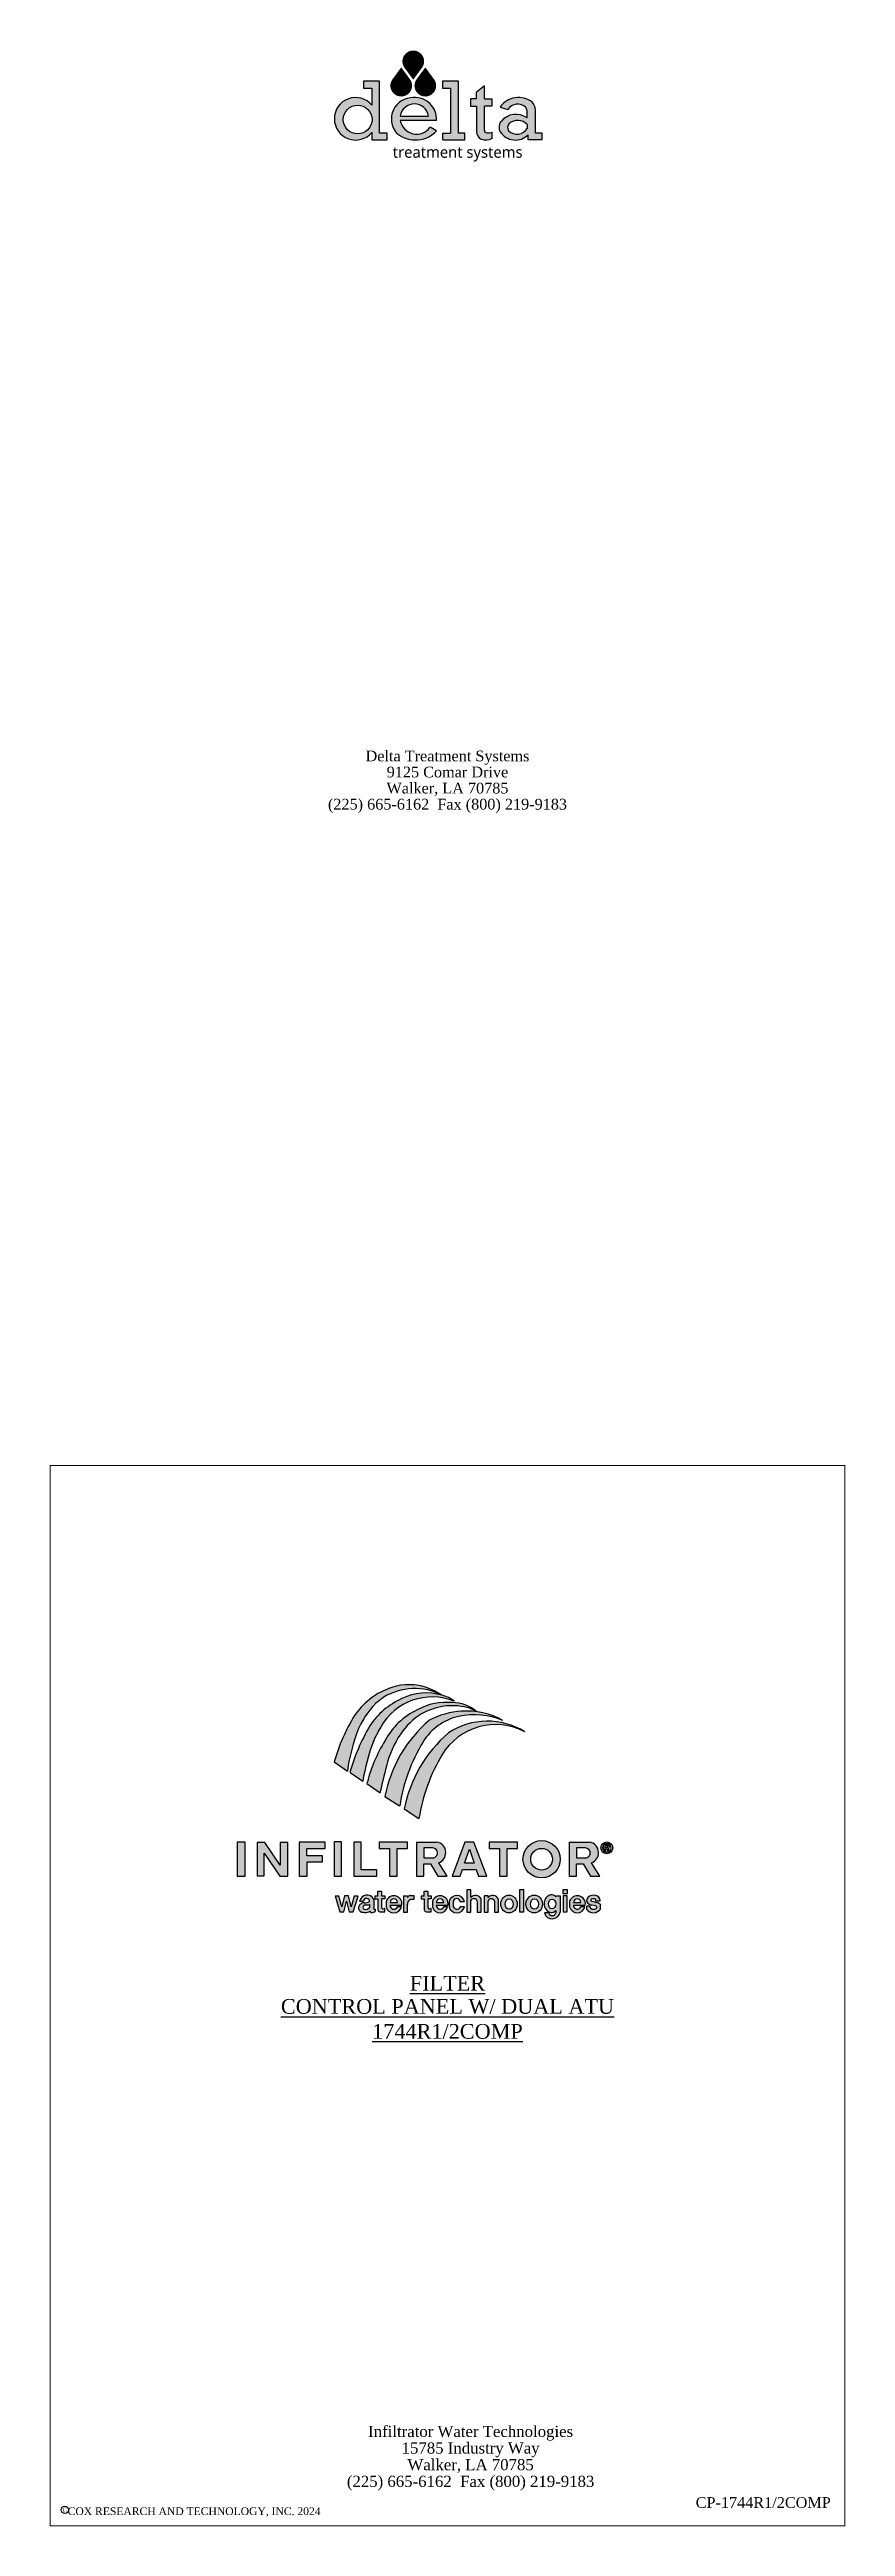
# Model space of a CAD drawing. Extents: x -283 to 170, y -177 to 25.
# Drawn here: x -223.5 to -206.3, y -90.6 to -37.1 of the extents above; entities that cross this region are included whole.
import ezdxf
from ezdxf.enums import TextEntityAlignment as Align

# ---------------------------------------------------------------- set-up
doc = ezdxf.new("R2010")
doc.units = 0
doc.header["$LTSCALE"] = 0.125
doc.header["$MEASUREMENT"] = 0
doc.layers.get('0').update_dxf_attribs({"linetype": 'CONTINUOUS'})
doc.styles.add('SIMP115', font='SIMPLEX', dxfattribs={"width": 1.15})
doc.styles.add('STYLE1', font='Times New Roman.ttf', dxfattribs={"height": 0.05})
doc.styles.add('STYLE3', font='Times New Roman.ttf', dxfattribs={"height": 0.0625})

msp = doc.modelspace()

# ---------------------------------------------------------------- texts
at = {"color": 7, "style": 'STYLE1'}
for s, height, p in [('Delta Treatment Systems', 0.23194, (-214.893, -52.388)), ('Walker, LA 70785', 0.23194, (-214.893, -53.083)), ('9125 Comar Drive', 0.23194, (-214.893, -52.735)), ('(225) 665-6162  Fax (800) 219-9183', 0.23194, (-214.893, -53.43)), ('Infiltrator Water Technologies', 0.24013, (-214.393, -88.578)), ('15785 Industry Way', 0.24013, (-214.393, -88.937)), ('Walker, LA 70785', 0.24013, (-214.393, -89.297)), ('(225) 665-6162  Fax (800) 219-9183', 0.24013, (-214.393, -89.657)), ('C', 0.087, (-223.167, -90.271)), ('COX RESEARCH AND TECHNOLOGY, INC. 2024', 0.16598, (-220.368, -90.302)), ('CP-1744R1/2COMP', 0.23194, (-208.068, -90.114))]:
    msp.add_text(s, height=height, dxfattribs=at).set_placement(p, align=Align.MIDDLE_CENTER)
at = {"color": 7, "style": 'STYLE3'}
for s, p in [('%%UFILTER', (-214.893, -79.056)), ('%%UCONTROL PANEL W/ DUAL ATU', (-214.893, -79.557)), ('%%U1744R1/2COMP', (-214.893, -80.096))]:
    msp.add_text(s, height=0.3178, dxfattribs=at).set_placement(p, align=Align.CENTER)

# ---------------------------------------------------------------- blocks, each defined once
blk = doc.blocks.new('infiltratorlogo')
for p, q in [((-206.197, -287.794), (-206.06, -287.89)), ((-206.033, -287.904), (-205.9, -287.994)), ((-205.857, -288.021), (-205.72, -288.117)), ((-205.669, -288.154), (-205.516, -288.253)), ((-205.468, -288.285), (-205.315, -288.384)), ((-207.126, -288.63), (-207.21, -288.63)), ((-207.21, -288.631), (-207.21, -288.984)), ((-207.126, -288.984), (-207.126, -288.63)), ((-206.92, -288.633), (-207, -288.633)), ((-207, -288.634), (-207, -288.983)), ((-206.927, -288.983), (-206.927, -288.744)), ((-206.927, -288.744), (-206.763, -288.985)), ((-206.76, -288.87), (-206.92, -288.633)), ((-206.682, -288.634), (-206.76, -288.634)), ((-206.76, -288.634), (-206.76, -288.87)), ((-206.682, -288.985), (-206.682, -288.634)), ((-206.292, -288.632), (-206.564, -288.632)), ((-206.564, -288.633), (-206.564, -288.984)), ((-206.481, -288.774), (-206.481, -288.696)), ((-206.481, -288.696), (-206.292, -288.696)), ((-206.318, -288.774), (-206.481, -288.774)), ((-206.318, -288.837), (-206.318, -288.774)), ((-206.292, -288.696), (-206.292, -288.632)), ((-206.199, -288.628), (-206.199, -288.984)), ((-206.122, -288.628), (-206.199, -288.628)), ((-206.122, -288.984), (-206.122, -288.628)), ((-205.994, -288.631), (-205.994, -288.984)), ((-205.916, -288.631), (-205.994, -288.631)), ((-205.916, -288.92), (-205.916, -288.631)), ((-205.729, -288.631), (-205.729, -288.696)), ((-205.435, -288.631), (-205.729, -288.631)), ((-205.729, -288.696), (-205.62, -288.696)), ((-205.62, -288.696), (-205.62, -288.985)), ((-205.542, -288.985), (-205.542, -288.695)), ((-205.542, -288.695), (-205.435, -288.695)), ((-205.435, -288.695), (-205.435, -288.631)), ((-205.341, -288.631), (-205.341, -288.985)), ((-205.341, -288.631), (-205.133, -288.631)), ((-205.17, -288.691), (-205.264, -288.691)), ((-205.264, -288.691), (-205.264, -288.794)), ((-205.264, -288.794), (-205.17, -288.794)), ((-204.837, -288.631), (-204.969, -288.984)), ((-204.841, -288.851), (-204.789, -288.702)), ((-204.743, -288.631), (-204.837, -288.631)), ((-204.789, -288.702), (-204.739, -288.851)), ((-204.607, -288.986), (-204.743, -288.631)), ((-204.583, -288.631), (-204.583, -288.696)), ((-204.289, -288.631), (-204.583, -288.631)), ((-204.583, -288.696), (-204.474, -288.696)), ((-204.474, -288.696), (-204.474, -288.985)), ((-204.396, -288.985), (-204.396, -288.695)), ((-204.396, -288.695), (-204.289, -288.695)), ((-204.289, -288.695), (-204.289, -288.631)), ((-203.75, -288.631), (-203.75, -288.985)), ((-203.75, -288.631), (-203.542, -288.631)), ((-203.579, -288.691), (-203.673, -288.691)), ((-203.673, -288.691), (-203.673, -288.794)), ((-203.673, -288.794), (-203.579, -288.794)), ((-203.388, -288.656), (-203.388, -288.723)), ((-203.388, -288.656), (-203.348, -288.656)), ((-203.388, -288.723), (-203.373, -288.723)), ((-203.356, -288.668), (-203.373, -288.668)), ((-203.373, -288.668), (-203.373, -288.687)), ((-203.373, -288.687), (-203.356, -288.687)), ((-203.373, -288.723), (-203.373, -288.699)), ((-203.373, -288.699), (-203.36, -288.699)), ((-203.36, -288.699), (-203.346, -288.723)), ((-203.346, -288.723), (-203.329, -288.723)), ((-203.328, -288.723), (-203.344, -288.697)), ((-207.21, -288.984), (-207.126, -288.984)), ((-207, -288.983), (-206.927, -288.983)), ((-206.763, -288.985), (-206.682, -288.985)), ((-206.564, -288.984), (-206.479, -288.984)), ((-206.479, -288.984), (-206.479, -288.837)), ((-206.479, -288.837), (-206.318, -288.837)), ((-206.199, -288.984), (-206.122, -288.984)), ((-205.994, -288.984), (-205.753, -288.984)), ((-205.753, -288.92), (-205.916, -288.92)), ((-205.753, -288.984), (-205.753, -288.92)), ((-205.62, -288.985), (-205.542, -288.985)), ((-205.341, -288.985), (-205.263, -288.985)), ((-205.263, -288.985), (-205.263, -288.858)), ((-205.263, -288.858), (-205.196, -288.858)), ((-205.196, -288.858), (-205.118, -288.986)), ((-205.118, -288.986), (-205.021, -288.986)), ((-205.021, -288.986), (-205.109, -288.847)), ((-204.969, -288.984), (-204.884, -288.984)), ((-204.884, -288.984), (-204.861, -288.915)), ((-204.861, -288.915), (-204.718, -288.915)), ((-204.739, -288.851), (-204.841, -288.851)), ((-204.718, -288.915), (-204.693, -288.986)), ((-204.693, -288.986), (-204.607, -288.986)), ((-204.474, -288.985), (-204.396, -288.985)), ((-203.75, -288.985), (-203.672, -288.985)), ((-203.672, -288.985), (-203.672, -288.858)), ((-203.672, -288.858), (-203.605, -288.858)), ((-203.605, -288.858), (-203.527, -288.986)), ((-203.527, -288.986), (-203.43, -288.986)), ((-203.43, -288.986), (-203.518, -288.847)), ((-206.189, -289.191), (-206.139, -289.357)), ((-206.148, -289.192), (-206.189, -289.192)), ((-206.119, -289.303), (-206.148, -289.192)), ((-206.09, -289.191), (-206.119, -289.303)), ((-206.099, -289.357), (-206.07, -289.244)), ((-206.048, -289.191), (-206.09, -289.191)), ((-206.07, -289.244), (-206.041, -289.357)), ((-206.022, -289.304), (-206.048, -289.191)), ((-205.99, -289.192), (-206.022, -289.304)), ((-206, -289.357), (-205.948, -289.192)), ((-205.948, -289.192), (-205.99, -289.192)), ((-205.933, -289.245), (-205.891, -289.245)), ((-205.874, -289.284), (-205.838, -289.284)), ((-205.838, -289.284), (-205.831, -289.279)), ((-205.831, -289.279), (-205.831, -289.311)), ((-205.786, -289.223), (-205.786, -289.327)), ((-205.786, -289.327), (-205.772, -289.327)), ((-205.743, -289.192), (-205.773, -289.192)), ((-205.773, -289.192), (-205.773, -289.221)), ((-205.773, -289.221), (-205.744, -289.221)), ((-205.772, -289.327), (-205.772, -289.352)), ((-205.744, -289.221), (-205.744, -289.336)), ((-205.743, -289.192), (-205.743, -289.142)), ((-205.743, -289.142), (-205.705, -289.142)), ((-205.705, -289.142), (-205.705, -289.19)), ((-205.705, -289.19), (-205.67, -289.19)), ((-205.67, -289.221), (-205.704, -289.221)), ((-205.704, -289.221), (-205.704, -289.309)), ((-205.67, -289.322), (-205.675, -289.322)), ((-205.67, -289.19), (-205.67, -289.221)), ((-205.67, -289.357), (-205.67, -289.322)), ((-205.657, -289.248), (-205.657, -289.305)), ((-205.616, -289.258), (-205.538, -289.258)), ((-205.616, -289.285), (-205.493, -289.285)), ((-205.498, -289.303), (-205.538, -289.303)), ((-205.474, -289.19), (-205.474, -289.358)), ((-205.474, -289.19), (-205.435, -289.19)), ((-205.435, -289.19), (-205.435, -289.208)), ((-205.434, -289.358), (-205.434, -289.275)), ((-205.402, -289.185), (-205.369, -289.185)), ((-205.369, -289.227), (-205.402, -289.227)), ((-205.369, -289.185), (-205.369, -289.227)), ((-205.26, -289.192), (-205.29, -289.192)), ((-205.29, -289.192), (-205.29, -289.221)), ((-205.29, -289.221), (-205.261, -289.221)), ((-205.261, -289.221), (-205.261, -289.336)), ((-205.26, -289.192), (-205.26, -289.142)), ((-205.26, -289.142), (-205.222, -289.142)), ((-205.222, -289.142), (-205.222, -289.19)), ((-205.222, -289.19), (-205.187, -289.19)), ((-205.187, -289.221), (-205.221, -289.221)), ((-205.221, -289.221), (-205.221, -289.309)), ((-205.186, -289.322), (-205.192, -289.322)), ((-205.187, -289.19), (-205.187, -289.221)), ((-205.186, -289.357), (-205.186, -289.322)), ((-205.175, -289.248), (-205.175, -289.305)), ((-205.134, -289.258), (-205.057, -289.258)), ((-205.134, -289.285), (-205.012, -289.285)), ((-205.016, -289.303), (-205.057, -289.303)), ((-205, -289.248), (-205, -289.305)), ((-204.959, -289.252), (-204.959, -289.285)), ((-204.884, -289.25), (-204.841, -289.25)), ((-204.841, -289.303), (-204.881, -289.303)), ((-204.776, -289.126), (-204.816, -289.126)), ((-204.816, -289.126), (-204.816, -289.358)), ((-204.776, -289.206), (-204.776, -289.126)), ((-204.776, -289.358), (-204.776, -289.243)), ((-204.709, -289.247), (-204.709, -289.358)), ((-204.668, -289.358), (-204.668, -289.222)), ((-204.636, -289.189), (-204.636, -289.358)), ((-204.595, -289.189), (-204.636, -289.189)), ((-204.595, -289.207), (-204.595, -289.189)), ((-204.595, -289.358), (-204.595, -289.244)), ((-204.527, -289.244), (-204.527, -289.358)), ((-204.487, -289.358), (-204.487, -289.223)), ((-204.266, -289.128), (-204.266, -289.357)), ((-204.221, -289.128), (-204.266, -289.128)), ((-204.221, -289.357), (-204.221, -289.128)), ((-203.888, -289.2), (-203.888, -289.189)), ((-203.888, -289.189), (-203.844, -289.189)), ((-203.844, -289.189), (-203.844, -289.36)), ((-203.815, -289.126), (-203.815, -289.165)), ((-203.769, -289.126), (-203.815, -289.126)), ((-203.815, -289.165), (-203.769, -289.165)), ((-203.814, -289.19), (-203.814, -289.357)), ((-203.771, -289.191), (-203.814, -289.19)), ((-203.771, -289.357), (-203.771, -289.191)), ((-203.769, -289.165), (-203.769, -289.126)), ((-203.745, -289.248), (-203.745, -289.305)), ((-203.705, -289.258), (-203.627, -289.258)), ((-203.705, -289.285), (-203.582, -289.285)), ((-203.587, -289.303), (-203.627, -289.303)), ((-203.53, -289.298), (-203.57, -289.298)), ((-203.57, -289.298), (-203.57, -289.327)), ((-203.53, -289.31), (-203.53, -289.298)), ((-203.492, -289.29), (-203.516, -289.285)), ((-203.498, -289.249), (-203.464, -289.259)), ((-203.471, -289.24), (-203.471, -289.232)), ((-203.471, -289.24), (-203.427, -289.24)), ((-203.427, -289.24), (-203.427, -289.235)), ((-203.422, -289.326), (-203.422, -289.285)), ((-206.139, -289.357), (-206.099, -289.357)), ((-206.041, -289.357), (-206, -289.357)), ((-205.897, -289.361), (-205.88, -289.363)), ((-205.824, -289.348), (-205.824, -289.357)), ((-205.723, -289.357), (-205.67, -289.357)), ((-205.474, -289.358), (-205.434, -289.358)), ((-205.24, -289.357), (-205.186, -289.357)), ((-204.816, -289.358), (-204.776, -289.358)), ((-204.709, -289.358), (-204.668, -289.358)), ((-204.636, -289.358), (-204.595, -289.358)), ((-204.527, -289.358), (-204.487, -289.358)), ((-204.266, -289.357), (-204.221, -289.357)), ((-203.963, -289.368), (-204.007, -289.368)), ((-203.889, -289.343), (-203.889, -289.368)), ((-203.814, -289.357), (-203.771, -289.357))]:
    blk.add_line(p, q)
for centre, radius in [((-204.037, -288.808), 0.194), ((-204.037, -288.808), 0.113), ((-203.358, -288.69), 0.0614)]:
    blk.add_circle(centre, radius)
for centre, radius, start, end in [((-205.417, -287.566), 0.575, 75.3272, 112.8407), ((-205.456, -287.661), 0.677, 55.8046, 74.2215), ((-205.377, -287.718), 0.731, 111.1449, 146.2828), ((-205.117, -287.821), 0.907, 136.6018, 155.7028), ((-205.172, -287.853), 0.785, 114.07, 146.6236), ((-205.356, -287.633), 0.605, 123.1348, 133.9772), ((-205.186, -287.693), 0.578, 129.9186, 129.9186), ((-205.178, -287.733), 0.614, 67.8623, 150.6381), ((-205.359, -287.642), 0.611, 62.2912, 122.4082), ((-205.019, -287.915), 0.733, 115.3222, 152.2665), ((-205.24, -287.641), 0.564, 72.992, 116.4907), ((-205.024, -287.828), 0.653, 84.6785, 118.1889), ((-204.967, -287.847), 0.637, 76.097, 120.1239), ((-204.828, -288.077), 0.81, 92.9768, 118.0357), ((-205.164, -287.449), 0.359, 52.5312, 75.6473), ((-204.97, -287.567), 0.39, 50.0466, 89.1296), ((-204.816, -288.038), 0.772, 60.9472, 94.0384), ((-204.933, -287.639), 0.428, 59.9935, 73.7503), ((-204.529, -288.24), 1.726, 147.4976, 165.0305), ((-204.136, -288.161), 1.943, 158.4658, 171.9946), ((-204.122, -288.433), 1.983, 149.3012, 164.5252), ((-204.77, -288.006), 1.104, 148.674, 157.5168), ((-204.304, -288.418), 1.39, 130.6024, 169.0527), ((-204.71, -288.053), 0.966, 145.3175, 167.2783), ((-204.937, -287.879), 0.681, 120.9354, 146.5241), ((-204.103, -288.549), 1.39, 130.6024, 169.0527), ((-204.767, -287.901), 0.595, 103.1732, 148.1404), ((-204.516, -288.059), 0.652, 62.1529, 149.1375), ((-204.601, -288.11), 0.739, 58.113, 123.4149), ((-204.736, -288.057), 0.753, 66.9498, 102.7699), ((-203.823, -288.331), 2.104, 159.1997, 170.7974), ((-204.348, -288.394), 1.554, 148.1406, 166.1152), ((-203.721, -288.531), 1.816, 148.6904, 171.1925), ((-203.52, -288.662), 1.816, 148.6904, 171.1925), ((-201.028, -289.125), 4.8, 164.4768, 167.8787), ((-205.18, -288.75), 0.0603, 8.9926, 80.1753), ((-205.171, -288.743), 0.0505, 270.9961, 2.8278), ((-205.14, -288.735), 0.104, 358.4641, 86.1493), ((-205.145, -288.743), 0.109, 288.9829, 2.7754), ((-203.589, -288.75), 0.0603, 8.9926, 80.1753), ((-203.58, -288.743), 0.0505, 270.9961, 2.8278), ((-203.549, -288.735), 0.104, 358.4641, 86.1493), ((-203.554, -288.743), 0.109, 288.9829, 2.7754), ((-203.358, -288.69), 0.0448, 312.5787, 311.0531), ((-203.357, -288.679), 0.0114, 8.9926, 80.1753), ((-203.356, -288.678), 0.00953, 270.9961, 2.8278), ((-203.35, -288.676), 0.0196, 358.4641, 86.1493), ((-203.351, -288.678), 0.0206, 288.9829, 2.7754), ((-205.897, -289.314), 0.0468, 342.3235, 342.3235), ((-205.897, -289.314), 0.0468, 113.8186, 270), ((-205.855, -289.262), 0.0793, 29.0778, 167.9473), ((-205.886, -289.316), 0.0541, 88.7457, 124.1823), ((-205.874, -289.308), 0.0237, 90, 240.7709), ((-205.86, -289.247), 0.0309, 357.4428, 177.2947), ((-205.884, -289.148), 0.114, 269.0757, 298.4584), ((-205.869, -289.286), 0.0449, 248.6619, 326.4625), ((-205.714, -289.327), 0.0309, 197.01, 254.3014), ((-205.686, -289.307), 0.0184, 183.6517, 306.3049), ((-205.576, -289.273), 0.0841, 339.0167, 339.0167), ((-205.576, -289.273), 0.0841, 352.0238, 162.3343), ((-205.577, -289.286), 0.0815, 193.798, 347.4902), ((-205.577, -289.261), 0.0389, 3.5002, 176.4998), ((-205.576, -289.289), 0.0402, 174.5771, 338.6104), ((-205.402, -289.221), 0.0357, 89.0445, 158.319), ((-205.378, -289.277), 0.0561, 115.2547, 182.9276), ((-205.387, -289.214), 0.0195, 220.5880756644533, 220.5880759030287), ((-205.231, -289.327), 0.0309, 197.01, 254.3014), ((-205.203, -289.307), 0.0184, 183.6517, 306.3049), ((-205.095, -289.273), 0.0841, 352.0238, 162.3343), ((-205.096, -289.286), 0.0815, 193.798, 347.4902), ((-205.094, -289.289), 0.0402, 174.5771, 338.6104), ((-205.095, -289.261), 0.0389, 3.5002, 176.4998), ((-204.92, -289.267), 0.0815, 11.8896, 166.202), ((-204.92, -289.286), 0.0815, 193.798, 347.4902), ((-204.922, -289.256), 0.0375, 8.4338, 174.265), ((-204.919, -289.289), 0.0402, 174.5771, 338.6104), ((-204.727, -289.25), 0.0656, 25.7394, 137.9479), ((-204.743, -289.254), 0.0349, 12.5426, 161.5261), ((-204.546, -289.251), 0.0656, 25.7394, 137.9479), ((-204.561, -289.257), 0.0363, 19.6799, 160.3201), ((-203.665, -289.273), 0.0841, 352.0238, 162.3343), ((-203.666, -289.286), 0.0815, 193.798, 347.4902), ((-203.666, -289.261), 0.0389, 3.5002, 176.4998), ((-203.665, -289.289), 0.0402, 174.5771, 338.6104), ((-203.496, -289.275), 0.0898, 215.1505, 325.8255), ((-203.496, -289.288), 0.0406, 264.3669, 276.9683), ((-203.49, -289.348), 0.0934, 42.5984, 73.7955), ((-205.872, -289.281), 0.0823, 263.935, 305.3679), ((-205.801, -289.325), 0.0396, 234.2714, 316.8822), ((-203.926, -289.346), 0.0836, 194.7442, 350.5657), ((-203.926, -289.356), 0.0386, 198.3174, 341.6826)]:
    blk.add_arc(centre, radius, start, end)
for centre, major_axis, ratio in [((-204.377, -289.275), (0, -0.0927), 0.92487), ((-204.375, -289.275), (0, -0.0538), 0.797098), ((-204.114, -289.275), (0, -0.0927), 0.92487), ((-204.111, -289.275), (0, -0.0538), 0.797098), ((-203.928, -289.274), (0, -0.0509), 0.744589)]:
    blk.add_ellipse(centre, major_axis=major_axis, ratio=ratio)
for centre, major_axis, ratio, start_param, end_param in [((-203.935, -289.271), (0, -0.0915), 0.824152, 2.463653, 6.937867), ((-203.498, -289.235), (-0.071, 0), 0.72729, 3.049896, 7.600085), ((-203.496, -289.309), (-0.0346, -0.0004), 0.558307, 6.270175, 10.879731), ((-203.498, -289.234), (-0.0274, 0), 0.53908, 3.141593, 7.853982)]:
    blk.add_ellipse(centre, major_axis=major_axis, ratio=ratio, start_param=start_param, end_param=end_param)
blk = doc.blocks.new('infiltratorlogo3')
h = blk.add_hatch(color=0)
h.dxf.hatch_style = 1
h.paths.add_polyline_path([(-207.126, -288.63), (-207.21, -288.63), (-207.21, -288.984), (-207.126, -288.984)])
h.paths.add_polyline_path([(-206.92, -288.633), (-207, -288.633), (-207, -288.983), (-206.927, -288.983), (-206.927, -288.744), (-206.763, -288.985), (-206.682, -288.985), (-206.682, -288.634), (-206.76, -288.634), (-206.76, -288.87)])
h.paths.add_polyline_path([(-206.292, -288.632), (-206.564, -288.632), (-206.564, -288.984), (-206.479, -288.984), (-206.479, -288.837), (-206.318, -288.837), (-206.318, -288.774), (-206.481, -288.774), (-206.481, -288.696), (-206.292, -288.696)])
h.paths.add_polyline_path([(-206.122, -288.628), (-206.199, -288.628), (-206.199, -288.984), (-206.122, -288.984)])
h.paths.add_polyline_path([(-205.916, -288.631), (-205.994, -288.631), (-205.994, -288.984), (-205.753, -288.984), (-205.753, -288.92), (-205.916, -288.92)])
h.paths.add_polyline_path([(-205.435, -288.631), (-205.729, -288.631), (-205.729, -288.696), (-205.62, -288.696), (-205.62, -288.985), (-205.542, -288.985), (-205.542, -288.695), (-205.435, -288.695)])
h.paths.add_polyline_path([(-205.133, -288.631), (-205.341, -288.631), (-205.341, -288.985), (-205.263, -288.985), (-205.263, -288.858), (-205.196, -288.858), (-205.118, -288.986), (-205.021, -288.986), (-205.109, -288.847, 0.333589), (-205.036, -288.738, 0.402429)])
h.paths.add_polyline_path([(-205.264, -288.691), (-205.17, -288.691, -0.320982), (-205.121, -288.741, -0.423608), (-205.17, -288.794), (-205.264, -288.794)], flags=16)
h.paths.add_polyline_path([(-204.743, -288.631), (-204.837, -288.631), (-204.969, -288.984), (-204.884, -288.984), (-204.861, -288.915), (-204.718, -288.915), (-204.693, -288.986), (-204.607, -288.986)])
h.paths.add_polyline_path([(-204.789, -288.702), (-204.739, -288.851), (-204.841, -288.851)], flags=16)
h.paths.add_polyline_path([(-204.289, -288.631), (-204.583, -288.631), (-204.583, -288.696), (-204.474, -288.696), (-204.474, -288.985), (-204.396, -288.985), (-204.396, -288.695), (-204.289, -288.695)])
h.paths.add_polyline_path([(-204.232, -288.808, 1), (-203.843, -288.808, 1)])
h.paths.add_polyline_path([(-203.924, -288.808, -1), (-204.15, -288.808, -1)], flags=16)
h.paths.add_polyline_path([(-203.542, -288.631), (-203.75, -288.631), (-203.75, -288.985), (-203.672, -288.985), (-203.672, -288.858), (-203.605, -288.858), (-203.527, -288.986), (-203.43, -288.986), (-203.518, -288.847, 0.333589), (-203.445, -288.738, 0.402429)])
h.paths.add_polyline_path([(-203.579, -288.691, -0.320982), (-203.53, -288.741, -0.423608), (-203.579, -288.794), (-203.673, -288.794), (-203.673, -288.691)], flags=16)
h.paths.add_polyline_path([(-203.42, -288.69, 1), (-203.297, -288.69, 1)])
h.paths.add_polyline_path([(-203.328, -288.723), (-203.344, -288.697, 0.333589), (-203.33, -288.677, 0.402429), (-203.348, -288.656), (-203.388, -288.656), (-203.388, -288.723), (-203.373, -288.723), (-203.373, -288.699), (-203.36, -288.699), (-203.346, -288.723), (-203.329, -288.723, -150.221914)], flags=16)
h.paths.add_polyline_path([(-203.373, -288.668), (-203.356, -288.668, -0.320982), (-203.346, -288.677, -0.423608), (-203.356, -288.687), (-203.373, -288.687)], flags=16)
edge = h.paths.add_edge_path()
edge.add_ellipse((-203.498, -289.235), major_axis=(-0.071, 0), ratio=0.72729, start_angle=180, end_angle=435.4528)
edge.add_line((-203.516, -289.285), (-203.492, -289.29))
edge.add_ellipse((-203.496, -289.309), major_axis=(0.0346, 0.0004), ratio=0.558307, start_angle=277.3903, end_angle=443.3627, ccw=False)
edge.add_arc((-203.496, -289.288), 0.0406, 264.3669, 276.9683, ccw=False)
edge.add_ellipse((-203.496, -289.309), major_axis=(0.0346, 0.0004), ratio=0.558307, start_angle=180, end_angle=262.6097, ccw=False)
edge.add_ellipse((-203.496, -289.309), major_axis=(0.0346, 0.0004), ratio=0.558307, start_angle=179.2546, end_angle=180, ccw=False)
edge.add_line((-203.53, -289.309), (-203.53, -289.298))
edge.add_line((-203.53, -289.298), (-203.57, -289.298))
edge.add_line((-203.57, -289.298), (-203.57, -289.327))
edge.add_arc((-203.496, -289.275), 0.0898, 215.1505, 325.8255)
edge.add_line((-203.422, -289.326), (-203.422, -289.285))
edge.add_arc((-203.49, -289.348), 0.0934, 42.5984, 73.7955)
edge.add_line((-203.464, -289.259), (-203.498, -289.249))
edge.add_ellipse((-203.498, -289.234), major_axis=(0.0274, 0), ratio=0.53908, start_angle=0, end_angle=270, ccw=False)
edge.add_line((-203.471, -289.234), (-203.471, -289.24))
edge.add_line((-203.471, -289.24), (-203.427, -289.24))
edge.add_ellipse((-203.498, -289.235), major_axis=(-0.071, 0), ratio=0.72729, start_angle=174.7462, end_angle=180)
h.paths.add_polyline_path([(-203.745, -289.248), (-203.745, -289.305, 0.793245), (-203.587, -289.303), (-203.627, -289.303, -0.869542), (-203.705, -289.285), (-203.582, -289.285, 0.918827)])
h.paths.add_polyline_path([(-203.627, -289.258), (-203.705, -289.258, -0.940703)], flags=16)
h.paths.add_polyline_path([(-203.771, -289.191), (-203.814, -289.19), (-203.814, -289.357), (-203.771, -289.357)])
h.paths.add_polyline_path([(-203.769, -289.126), (-203.815, -289.126), (-203.815, -289.165), (-203.769, -289.165)])
edge = h.paths.add_edge_path()
edge.add_line((-203.844, -289.189), (-203.888, -289.189))
edge.add_line((-203.888, -289.189), (-203.888, -289.2))
edge.add_ellipse((-203.935, -289.271), major_axis=(0, 0.0915), ratio=0.824152, start_angle=-38.8431, end_angle=217.5105)
edge.add_line((-203.889, -289.343), (-203.889, -289.368))
edge.add_arc((-203.926, -289.356), 0.0386, 198.3174, 341.6826, ccw=False)
edge.add_line((-203.963, -289.368), (-204.007, -289.368))
edge.add_arc((-203.926, -289.346), 0.0836, 194.7442, 350.5657)
edge.add_line((-203.844, -289.36), (-203.844, -289.189))
edge = h.paths.add_edge_path(flags=16)
edge.add_ellipse((-203.928, -289.274), major_axis=(0, 0.0509), ratio=0.744589, start_angle=0, end_angle=360)
edge = h.paths.add_edge_path()
edge.add_ellipse((-204.114, -289.275), major_axis=(0, 0.0927), ratio=0.92487, start_angle=0, end_angle=360)
edge = h.paths.add_edge_path(flags=16)
edge.add_ellipse((-204.111, -289.275), major_axis=(0, 0.0538), ratio=0.797098, start_angle=0, end_angle=360)
h.paths.add_polyline_path([(-204.221, -289.128), (-204.266, -289.128), (-204.266, -289.357), (-204.221, -289.357)])
edge = h.paths.add_edge_path()
edge.add_ellipse((-204.377, -289.275), major_axis=(0, 0.0927), ratio=0.92487, start_angle=0, end_angle=360)
edge = h.paths.add_edge_path(flags=16)
edge.add_ellipse((-204.375, -289.275), major_axis=(0, 0.0538), ratio=0.797098, start_angle=0, end_angle=360)
h.paths.add_polyline_path([(-204.527, -289.244), (-204.527, -289.358), (-204.487, -289.358), (-204.487, -289.223, 0.532877), (-204.595, -289.207), (-204.595, -289.189), (-204.636, -289.189), (-204.636, -289.358), (-204.595, -289.358), (-204.595, -289.244, -0.704379)])
h.paths.add_polyline_path([(-204.668, -289.222, 0.532877), (-204.776, -289.206), (-204.776, -289.126), (-204.816, -289.126), (-204.816, -289.358), (-204.776, -289.358), (-204.776, -289.243, -0.760304), (-204.709, -289.247), (-204.709, -289.358), (-204.668, -289.358)])
h.paths.add_polyline_path([(-205, -289.248), (-205, -289.305, 0.793245), (-204.841, -289.303), (-204.881, -289.303, -0.869542), (-204.959, -289.285), (-204.959, -289.252, -0.883413), (-204.884, -289.25), (-204.841, -289.25, 0.797663)])
h.paths.add_polyline_path([(-205.175, -289.248), (-205.175, -289.305, 0.793245), (-205.016, -289.303), (-205.057, -289.303, -0.869542), (-205.134, -289.285), (-205.012, -289.285, 0.918827)])
h.paths.add_polyline_path([(-205.057, -289.258), (-205.134, -289.258, -0.940703)], flags=16)
h.paths.add_polyline_path([(-205.187, -289.19), (-205.222, -289.19), (-205.222, -289.142), (-205.26, -289.142), (-205.26, -289.192), (-205.29, -289.192), (-205.29, -289.221), (-205.261, -289.221), (-205.261, -289.336, 0.255321), (-205.24, -289.357), (-205.186, -289.357), (-205.186, -289.322), (-205.192, -289.322, -0.592891), (-205.221, -289.309), (-205.221, -289.221), (-205.187, -289.221)])
h.paths.add_polyline_path([(-205.369, -289.185), (-205.402, -289.185, 0.302696), (-205.435, -289.208), (-205.435, -289.19), (-205.474, -289.19), (-205.474, -289.358), (-205.434, -289.358), (-205.434, -289.28, -0.304171), (-205.402, -289.227), (-205.369, -289.227)])
h.paths.add_polyline_path([(-205.657, -289.248), (-205.657, -289.305, 0.793245), (-205.498, -289.303), (-205.538, -289.303, -0.869542), (-205.616, -289.285), (-205.493, -289.285, 0.918827)])
h.paths.add_polyline_path([(-205.538, -289.258), (-205.616, -289.258, -0.940703)], flags=16)
h.paths.add_polyline_path([(-205.67, -289.19), (-205.705, -289.19), (-205.705, -289.142), (-205.743, -289.142), (-205.743, -289.192), (-205.773, -289.192), (-205.773, -289.221), (-205.744, -289.221), (-205.744, -289.336, 0.255321), (-205.723, -289.357), (-205.67, -289.357), (-205.67, -289.322), (-205.675, -289.322, -0.592891), (-205.704, -289.309), (-205.704, -289.221), (-205.67, -289.221)])
h.paths.add_polyline_path([(-205.933, -289.245), (-205.891, -289.245, -0.998708), (-205.829, -289.248, -0.128913), (-205.886, -289.262, 0.150264), (-205.916, -289.271, 0.811096), (-205.897, -289.361), (-205.88, -289.363, 0.182781), (-205.824, -289.348), (-205.824, -289.357, 0.376926), (-205.772, -289.352), (-205.772, -289.327), (-205.786, -289.327), (-205.786, -289.223, 0.692882)])
h.paths.add_polyline_path([(-205.831, -289.279), (-205.831, -289.311, -0.353139), (-205.885, -289.328, -0.772685), (-205.874, -289.284), (-205.838, -289.284)], flags=16)
h.paths.add_polyline_path([(-205.948, -289.192), (-205.99, -289.192), (-206.022, -289.304), (-206.048, -289.191), (-206.09, -289.191), (-206.119, -289.303), (-206.148, -289.192), (-206.189, -289.192), (-206.139, -289.357), (-206.099, -289.357), (-206.07, -289.244), (-206.041, -289.357), (-206, -289.357)])
h.paths.add_polyline_path([(-205.075, -287.725, -0.398881), (-204.211, -287.483, 0.292903), (-205.008, -287.493, 0.169363), (-205.468, -288.285), (-205.315, -288.384, -0.09746)])
h.paths.add_polyline_path([(-205.273, -287.587, -0.198764), (-204.903, -287.322, -0.15758), (-204.441, -287.363, 0.145399), (-204.87, -287.268, 0.109778), (-205.209, -287.362, 0.169363), (-205.669, -288.154), (-205.516, -288.253, -0.098501)])
h.paths.add_polyline_path([(-205.652, -287.841, -0.096116), (-205.504, -287.504, -0.112118), (-205.286, -287.296, -0.194502), (-204.813, -287.228, -0.060097), (-204.719, -287.268, 0.172204), (-204.964, -287.177, 0.147268), (-205.333, -287.252, 0.162611), (-205.668, -287.574, 0.07859), (-205.857, -288.021), (-205.72, -288.117, -0.014845)])
h.paths.add_polyline_path([(-205.789, -287.584, -0.038603), (-205.712, -287.432, -0.377748), (-204.946, -287.164, 0.101206), (-205.076, -287.101, 0.192111), (-205.492, -287.136, 0.143005), (-205.827, -287.421, 0.066525), (-206.033, -287.904), (-205.9, -287.994, -0.050648)])
h.paths.add_polyline_path([(-205.944, -287.448, -0.083538), (-205.776, -287.198, -0.047344), (-205.687, -287.127, -0.268497), (-205.076, -287.101, 0.080532), (-205.272, -287.01, 0.165161), (-205.64, -287.036, 0.154531), (-205.985, -287.312, 0.076652), (-206.197, -287.794), (-206.06, -287.89, -0.059099)])
at = {"color": 0}
blk.add_blockref('infiltratorlogo', (0, 0), dxfattribs=at)
blk = doc.blocks.new('DELTA TREATMENT SYSTEMS')
h = blk.add_hatch(color=256)
h.dxf.hatch_style = 1
h.paths.add_polyline_path([(-46.812, -150.869), (-46.714, -151.002), (-46.616, -150.869, 1.847655)])
h = blk.add_hatch(color=256)
h.dxf.hatch_style = 1
h.paths.add_polyline_path([(-47.077, -151.017), (-47.251, -151.017), (-47.251, -151.094), (-47.161, -151.094), (-47.161, -151.278, 2.770333), (-47.161, -151.57), (-47.161, -151.652), (-46.996, -151.652), (-46.996, -151.578), (-47.077, -151.578)])
h.paths.add_polyline_path([(-47.469, -151.432, -1), (-47.159, -151.432, -1)], flags=16)
h.paths.add_polyline_path([(-46.854, -151.441), (-46.463, -151.441, 0.449675), (-46.713, -151.196, 0.650832), (-46.893, -151.578, 0.182178), (-46.696, -151.652, 0.216297), (-46.463, -151.553), (-46.533, -151.515, -0.666179)])
h.paths.add_polyline_path([(-46.854, -151.395, -0.859218), (-46.549, -151.395)], flags=16)
h.paths.add_polyline_path([(-46.225, -151.017), (-46.345, -151.017), (-46.345, -151.094), (-46.314, -151.094), (-46.314, -151.578), (-46.345, -151.578), (-46.345, -151.652), (-46.158, -151.652), (-46.158, -151.578), (-46.225, -151.578)])
h.paths.add_polyline_path([(-45.947, -151.287), (-45.866, -151.287), (-45.866, -151.21), (-45.947, -151.21), (-45.947, -151.068), (-46.035, -151.141), (-46.035, -151.21), (-46.096, -151.21), (-46.096, -151.287), (-46.033, -151.287), (-46.033, -151.56, 0.279972), (-45.98, -151.643, 0.226365), (-45.863, -151.635), (-45.863, -151.568, -0.126939), (-45.922, -151.576, -0.405902), (-45.947, -151.546)])
h.paths.add_polyline_path([(-46.345, -151.578), (-46.396, -151.578), (-46.396, -151.652), (-46.345, -151.652)])
h.paths.add_polyline_path([(-46.345, -151.017), (-46.399, -151.017), (-46.399, -151.094), (-46.345, -151.094)])
h.paths.add_polyline_path([(-45.431, -151.245, 0.432551), (-45.776, -151.298), (-45.693, -151.323, -0.466314), (-45.5, -151.302, -0.087573), (-45.485, -151.337), (-45.485, -151.415, 0.396567), (-45.768, -151.453, 0.287323), (-45.777, -151.565, 0.472542), (-45.476, -151.597), (-45.476, -151.652), (-45.322, -151.652), (-45.322, -151.578), (-45.395, -151.578), (-45.395, -151.331, 0.186238)])
h.paths.add_polyline_path([(-45.485, -151.484), (-45.485, -151.528, -0.492565), (-45.687, -151.554, -0.342504), (-45.681, -151.474, -0.38164)], flags=16)
at = {"true_color": 0xb3b3b3}
h = blk.add_hatch(color=253, dxfattribs=at)
h.dxf.hatch_style = 1
h.paths.add_polyline_path([(-46.746, -151.003), (-46.844, -150.87), (-46.942, -151.003, 1.847655)])
at = {"true_color": 0x5c5c5c}
h = blk.add_hatch(color=251, dxfattribs=at)
h.dxf.hatch_style = 1
h.paths.add_polyline_path([(-46.486, -151.003), (-46.584, -150.87), (-46.682, -151.003, 1.847655)])
for p, q in [((-47.251, -151.017), (-47.251, -151.094)), ((-47.077, -151.017), (-47.251, -151.017)), ((-47.251, -151.094), (-47.161, -151.094)), ((-47.161, -151.094), (-47.161, -151.278)), ((-47.077, -151.578), (-47.077, -151.017)), ((-46.399, -151.017), (-46.399, -151.094)), ((-46.225, -151.017), (-46.399, -151.017)), ((-46.399, -151.094), (-46.314, -151.094)), ((-46.314, -151.094), (-46.314, -151.578)), ((-46.225, -151.578), (-46.225, -151.017)), ((-45.947, -151.068), (-46.035, -151.141)), ((-45.947, -151.21), (-45.947, -151.068)), ((-46.035, -151.21), (-46.096, -151.21)), ((-46.096, -151.21), (-46.096, -151.287)), ((-46.096, -151.287), (-46.033, -151.287)), ((-46.035, -151.141), (-46.035, -151.21)), ((-46.033, -151.287), (-46.033, -151.56)), ((-45.947, -151.21), (-45.866, -151.21)), ((-45.866, -151.287), (-45.947, -151.287)), ((-45.947, -151.546), (-45.947, -151.287)), ((-45.866, -151.21), (-45.866, -151.287)), ((-45.776, -151.298), (-45.693, -151.323)), ((-45.485, -151.415), (-45.485, -151.337)), ((-45.395, -151.578), (-45.395, -151.331)), ((-47.161, -151.57), (-47.161, -151.652)), ((-46.996, -151.578), (-47.077, -151.578)), ((-46.996, -151.652), (-46.996, -151.578)), ((-46.854, -151.395), (-46.549, -151.395)), ((-46.463, -151.441), (-46.854, -151.441)), ((-46.463, -151.553), (-46.533, -151.515)), ((-46.396, -151.652), (-46.396, -151.578)), ((-46.396, -151.578), (-46.314, -151.578)), ((-46.158, -151.578), (-46.225, -151.578)), ((-46.158, -151.652), (-46.158, -151.578)), ((-45.863, -151.635), (-45.863, -151.568)), ((-45.485, -151.484), (-45.485, -151.528)), ((-45.476, -151.652), (-45.476, -151.597)), ((-45.322, -151.578), (-45.395, -151.578)), ((-45.322, -151.652), (-45.322, -151.578)), ((-47.161, -151.652), (-46.996, -151.652)), ((-46.396, -151.652), (-46.158, -151.652)), ((-45.322, -151.652), (-45.476, -151.652))]:
    blk.add_line(p, q)
blk.add_circle((-47.314, -151.432), 0.155)
for centre, radius, start, end in [((-47.336, -151.424), 0.229, 39.6959, 320.3041), ((-46.719, -151.427), 0.231, 88.5926, 220.822), ((-46.702, -151.418), 0.154, 8.6604, 171.3396), ((-46.697, -151.429), 0.234, 357.0893, 93.9382), ((-45.579, -151.434), 0.24, 51.9424, 145.5062), ((-45.606, -151.584), 0.208, 54.3821, 140.9086), ((-45.588, -151.393), 0.126, 46.1505, 146.1517), ((-45.593, -151.363), 0.111, 13.3499, 33.3692), ((-45.524, -151.334), 0.129, 1.6828, 43.882), ((-46.696, -151.353), 0.299, 228.6384, 270.0623), ((-46.678, -151.411), 0.178, 189.5931, 324.2759), ((-46.689, -151.345), 0.307, 268.6251, 317.4447), ((-45.938, -151.558), 0.095, 181.2798, 243.8428), ((-45.931, -151.516), 0.136, 248.6894, 299.7085), ((-45.919, -151.549), 0.0278, 174.9047, 263.1821), ((-45.908, -151.458), 0.119, 263.2173, 292.1763), ((-45.683, -151.517), 0.106, 143.2858, 207.4082), ((-45.613, -151.457), 0.196, 213.4333, 314.604), ((-45.632, -151.518), 0.0654, 137.7374, 213.3635), ((-45.596, -151.463), 0.128, 224.9899, 329.8828), ((-45.588, -151.589), 0.147, 45.4055, 128.9609)]:
    blk.add_arc(centre, radius, start, end)
at = {"insert": (-46.935, -151.722), "char_height": 0.12204, "attachment_point": 1, "style": 'SIMP115'}
blk.add_mtext_dynamic_manual_height_columns('{\\f@Microsoft YaHei UI|b0|i0|c0|p34;treatment systems}', width=4.5049, gutter_width=1.197, heights=[0], dxfattribs=at)

# ---------------------------------------------------------------- linework, layer by layer
at = {"const_width": 0.0229}
msp.add_lwpolyline([(-206.303, -90.62), (-206.303, -67.714), (-223.482, -67.714), (-223.482, -90.62), (-206.303, -90.62)], dxfattribs=at)
at = {"color": 7}
msp.add_circle((-223.164, -90.272), 0.0794, dxfattribs=at)

# ---------------------------------------------------------------- block references
at = {"color": 6, "xscale": 2.00390625, "yscale": 2.00390625, "zscale": 2.00390625}
msp.add_blockref('DELTA TREATMENT SYSTEMS', (-122.022, 264.814), dxfattribs=at)
at = {"xscale": 2.074680311698387, "yscale": 2.074680311698387, "zscale": 2.074680311698387}
msp.add_blockref('infiltratorlogo3', (210.453, 522.966), dxfattribs=at)

msp.set_redraw_order([(e.dxf.handle, doc.entitydb.next_handle()) for e in msp.query("TEXT MTEXT ATTDEF DIMENSION ARC_DIMENSION")])  # texts and dimensions are drawn at this point

doc.saveas('drawing.dxf')
